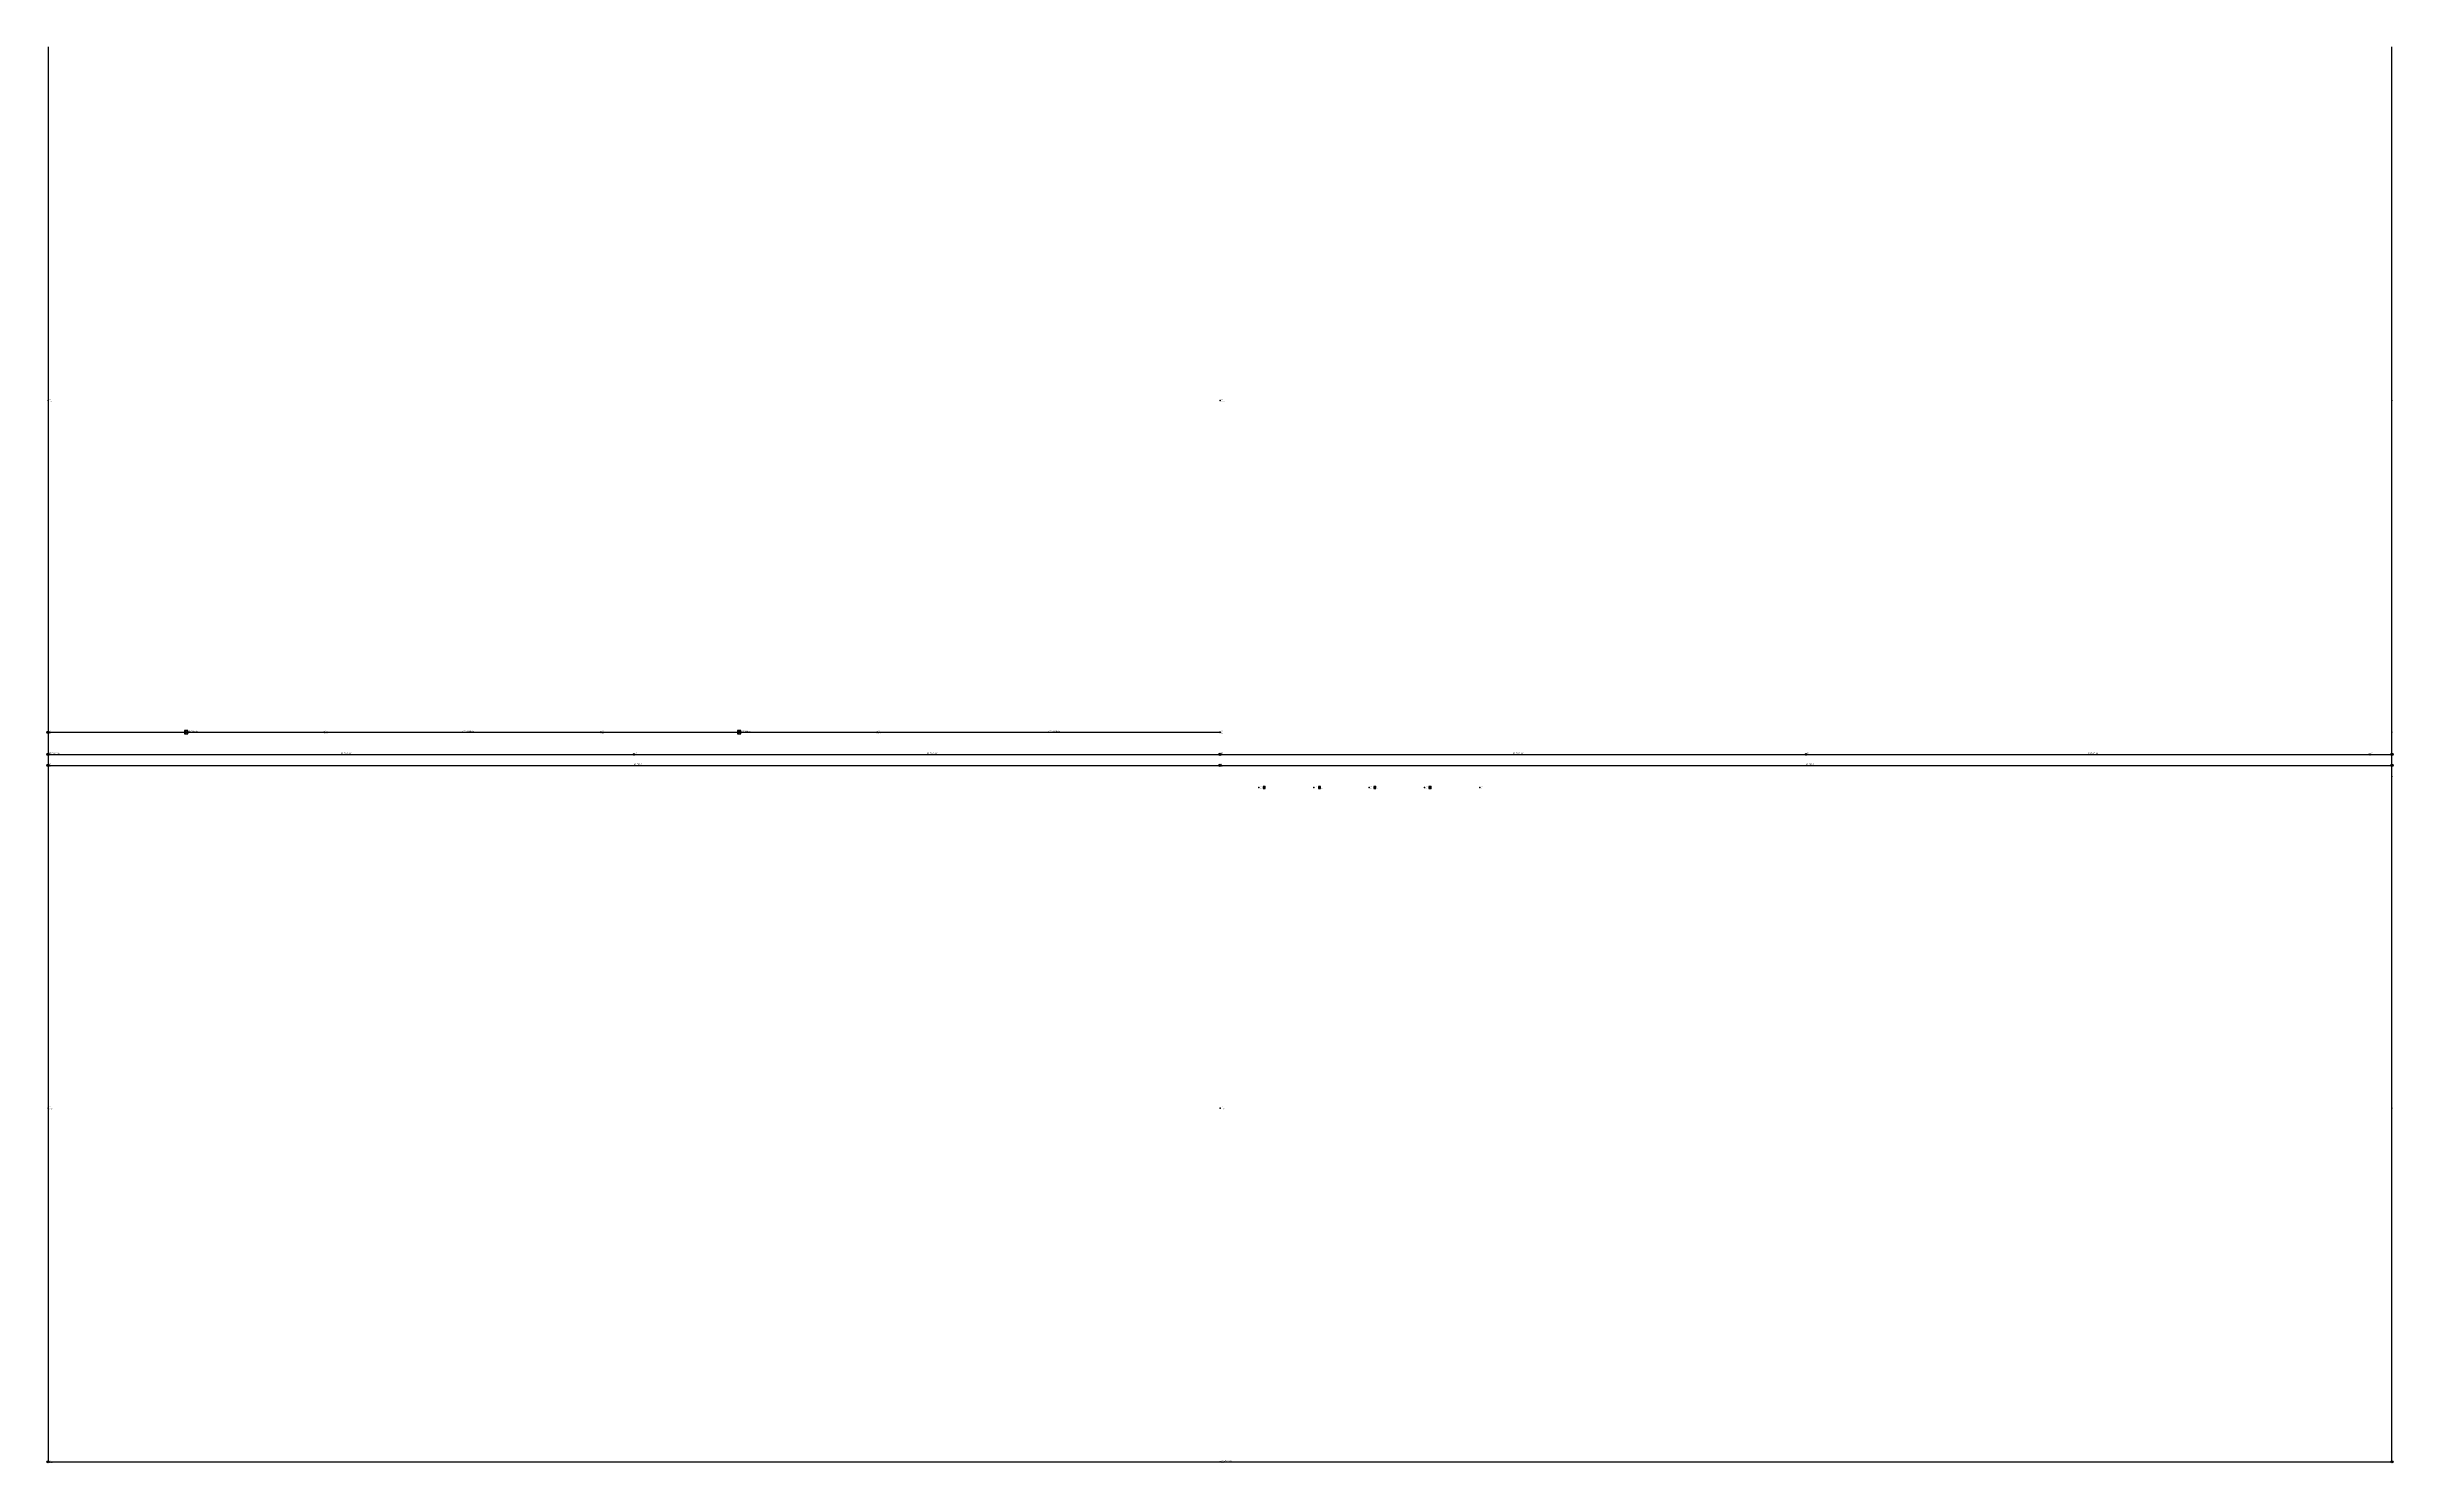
# Model space of a CAD drawing. Extents: x 0 to 15310, y -1 to 11282.
# Drawn here: x 9999 to 12121, y 9999 to 11280 of the extents above; entities that cross this region are included whole.
import ezdxf

# ---------------------------------------------------------------- set-up
doc = ezdxf.new("R2010")
doc.units = 0

# ---------------------------------------------------------------- blocks, each defined once
blk = doc.blocks.new('MANHOLE')
blk.add_circle((0, 0), 1)
blk.add_text('M', height=0.8).set_placement((0, 0))
blk = doc.blocks.new('HYDRANT')
for p, q in [((-0.8, 0), (0.8, 0)), ((0, -0.8), (0, 0.8))]:
    blk.add_line(p, q)
blk.add_circle((0, 0), 0.8)
blk = doc.blocks.new('VALVE')
for p, q in [((-0.5, -0.5), (0.5, 0.5)), ((-0.5, 0.5), (0.5, -0.5)), ((-0.5, -0.5), (-0.5, 0.5)), ((0.5, -0.5), (0.5, 0.5))]:
    blk.add_line(p, q)
blk = doc.blocks.new('POLE')
blk.add_circle((0, 0), 0.5)
blk.add_text('P', height=0.4).set_placement((0, 0))
blk = doc.blocks.new('BOX')
for p, q in [((1.5, 1.5), (-1.5, 1.5)), ((-1.5, 1.5), (-1.5, -1.5)), ((-1.5, -1.5), (1.5, 1.5)), ((-1.5, 1.5), (1.5, -1.5)), ((1.5, -1.5), (1.5, 1.5)), ((-1.5, -1.5), (1.5, -1.5))]:
    blk.add_line(p, q)
blk = doc.blocks.new('METER')
for p, q in [((1, 1), (-1, 1)), ((-1, 1), (-1, -1)), ((1, -1), (1, 1)), ((-1, -1), (1, -1))]:
    blk.add_line(p, q)
blk.add_text('Mtr', height=0.6).set_placement((0, 0))

msp = doc.modelspace()

# ---------------------------------------------------------------- linework, layer by layer
at = {"layer": 'FIGURES'}
for p, q in [((10000, 11280), (10000, 10000)), ((12120, 10000), (12120, 11280)), ((10000, 10660), (10250, 10660)), ((10250, 10660), (10500, 10660)), ((10500, 10660), (10750, 10660)), ((10750, 10660), (11060, 10660)), ((10000, 10640), (10530, 10640)), ((10000, 10640), (11060, 10640)), ((10530, 10640), (11060, 10640)), ((11060, 10640), (11590, 10640)), ((11060, 10640), (11060, 10640)), ((11060, 10640), (12120, 10640)), ((11590, 10640), (12100, 10640)), ((10000, 10630), (11060, 10630)), ((11060, 10630), (12120, 10630)), ((10000, 10000), (12120, 10000))]:
    msp.add_line(p, q, dxfattribs=at)
at = {"layer": 'PIPE_E_0_NONE'}
for p, q in [((10000, 10660), (10250, 10660)), ((10250, 10660), (10500, 10660)), ((10500, 10660), (10750, 10660)), ((10750, 10660), (11060, 10660))]:
    msp.add_line(p, q, dxfattribs=at)
at = {"layer": 'PIPE_G_4_PE'}
for p, q in [((10000, 10630), (11060, 10630)), ((11060, 10630), (12120, 10630))]:
    msp.add_line(p, q, dxfattribs=at)
at = {"layer": 'PIPE_W_12_PVC'}
for p, q in [((10000, 11280), (10000, 10000)), ((12120, 10000), (12120, 11280)), ((10000, 10000), (12120, 10000))]:
    msp.add_line(p, q, dxfattribs=at)
at = {"layer": 'PIPE_W_8_PVC'}
for p, q in [((10000, 10640), (10530, 10640)), ((10530, 10640), (11060, 10640)), ((11060, 10640), (11590, 10640)), ((11590, 10640), (12100, 10640))]:
    msp.add_line(p, q, dxfattribs=at)
at = {"layer": 'POINTS'}
for p in [(10000, 10960), (11060, 10960), (12120, 10960), (10000, 10660), (10125, 10660), (10250, 10660), (10500, 10660), (10625, 10660), (10750, 10660), (11060, 10660), (12120, 10660), (10000, 10640), (10000, 10640, 7), (10000, 10640), (10530, 10640), (11060, 10640), (11060, 10640, 2.7), (11060, 10640), (11590, 10640), (12100, 10640), (12120, 10640), (12120, 10640, -1.5), (12120, 10640), (10000, 10630), (11060, 10630), (11095, 10610), (11100, 10610), (11145, 10610), (11150, 10610), (11195, 10610), (11200, 10610), (11245, 10610), (11250, 10610), (11295, 10610), (12120, 10630), (12120, 10620), (10000, 10320), (11060, 10320), (12120, 10320), (10000, 10000), (10000, 10000), (11060, 10000), (12120, 10000), (12120, 10000)]:
    msp.add_point(p, dxfattribs=at)

# ---------------------------------------------------------------- block references
at = {"layer": 'STRUCT_E'}
msp.add_blockref('MANHOLE', (10000, 10660), dxfattribs=at)
at = {"layer": 'STRUCT_EBOX'}
for p in [(10125, 10660), (10625, 10660)]:
    msp.add_blockref('BOX', p, dxfattribs=at)
at = {"layer": 'STRUCT_EPOLE'}
for p in [(10250, 10660), (10500, 10660), (10750, 10660), (11060, 10660)]:
    msp.add_blockref('POLE', p, dxfattribs=at)
at = {"layer": 'STRUCT_G'}
msp.add_blockref('MANHOLE', (10000, 10630), dxfattribs=at)
at = {"layer": 'STRUCT_GAS'}
for p in [(11060, 10630), (12120, 10630)]:
    msp.add_blockref('MANHOLE', p, dxfattribs=at)
at = {"layer": 'STRUCT_GMET'}
for p in [(11100, 10610), (11150, 10610), (11200, 10610), (11250, 10610)]:
    msp.add_blockref('METER', p, dxfattribs=at)
at = {"layer": 'STRUCT_HYD'}
for p in [(10530, 10640), (11060, 10640), (11590, 10640)]:
    msp.add_blockref('HYDRANT', p, dxfattribs=at)
at = {"layer": 'STRUCT_W'}
for p in [(10000, 10640), (10000, 10000)]:
    msp.add_blockref('MANHOLE', p, dxfattribs=at)
at = {"layer": 'STRUCT_WM'}
msp.add_blockref('MANHOLE', (12120, 10000), dxfattribs=at)
at = {"layer": 'STRUCT_WV'}
msp.add_blockref('VALVE', (12100, 10640), dxfattribs=at)
at = {"layer": 'STRUCT_WW'}
msp.add_blockref('MANHOLE', (10000, 10640), dxfattribs=at)
at = {"layer": 'STRUCT_WWM'}
for p in [(11060, 10640), (12120, 10640)]:
    msp.add_blockref('MANHOLE', p, dxfattribs=at)

# ---------------------------------------------------------------- texts
at = {"layer": 'PIPE_E_0_NONE_TEXT'}
for p in [(10125, 10660), (10375, 10660), (10625, 10660), (10905, 10660)]:
    msp.add_text('0" NONE E', height=1.5, dxfattribs=at).set_placement(p)
at = {"layer": 'PIPE_G_4_PE_TEXT'}
for p in [(10530, 10630), (11590, 10630)]:
    msp.add_text('4" PE G', height=1.5, dxfattribs=at).set_placement(p)
at = {"layer": 'PIPE_W_12_PVC_TEXT'}
for p in [(10000, 10640), (11060, 10000)]:
    msp.add_text('12" PVC W', height=1.5, dxfattribs=at).set_placement(p)
at = {"layer": 'PIPE_W_8_PVC_TEXT'}
for p in [(10265, 10640), (10795, 10640), (11325, 10640), (11845, 10640)]:
    msp.add_text('8" PVC W', height=1.5, dxfattribs=at).set_placement(p)
at = {"layer": 'POINT_DESC'}
for s, p in [('CL_NS0_EW3', (10001, 10959)), ('CL_NS1_EW3', (11061, 10959)), ('EPOLE', (10001, 10659)), ('EBOX', (10126, 10659)), ('EPOLE', (10251, 10659)), ('EPOLE', (10501, 10659)), ('EBOX', (10626, 10659)), ('EPOLE', (10751, 10659)), ('EPOLE', (11061, 10659)), ('CL_NS0_EW2', (10001, 10639)), ('WWM', (10001, 10639)), ('HYD', (10001, 10639)), ('HYD', (10531, 10639)), ('CL_NS1_EW2', (11061, 10639)), ('WWM', (11061, 10639)), ('HYD', (11061, 10639)), ('HYD', (11591, 10639)), ('WV', (12101, 10639)), ('GAS', (10001, 10629)), ('GAS', (11061, 10629)), ('WMET', (11096, 10609)), ('GMET', (11101, 10609)), ('WMET', (11146, 10609)), ('GMET', (11151, 10609)), ('WMET', (11196, 10609)), ('GMET', (11201, 10609)), ('WMET', (11246, 10609)), ('GMET', (11251, 10609)), ('WMET', (11296, 10609)), ('CL_NS0_EW1', (10001, 10319)), ('CL_NS1_EW1', (11061, 10319)), ('CL_NS0_EW0', (10001, 9999)), ('WM', (10001, 9999)), ('CL_NS1_EW0', (11061, 9999))]:
    msp.add_text(s, height=0.4, dxfattribs=at).set_placement(p)
at = {"layer": 'POINT_IDS'}
for s, p in [('1003', (10001, 10961)), ('1103', (11061, 10961)), ('6000', (10001, 10661)), ('6010', (10126, 10661)), ('6001', (10251, 10661)), ('6002', (10501, 10661)), ('6011', (10626, 10661)), ('6003', (10751, 10661)), ('6004', (11061, 10661)), ('2200', (10001, 10641)), ('2010', (10001, 10641)), ('4000', (10001, 10631)), ('1002', (10001, 10641)), ('2011', (10531, 10641)), ('2201', (11061, 10641)), ('2012', (11061, 10641)), ('4001', (11061, 10631)), ('1102', (11061, 10641)), ('2013', (11591, 10641)), ('2022', (12101, 10641)), ('2030', (11096, 10611)), ('4010', (11101, 10611)), ('2031', (11146, 10611)), ('4011', (11151, 10611)), ('2032', (11196, 10611)), ('4012', (11201, 10611)), ('2033', (11246, 10611)), ('4013', (11251, 10611)), ('2034', (11296, 10611)), ('1001', (10001, 10321)), ('1101', (11061, 10321)), ('2000', (10001, 10001)), ('1000', (10001, 10001)), ('1100', (11061, 10001))]:
    msp.add_text(s, height=0.5, dxfattribs=at).set_placement(p)

doc.saveas('drawing.dxf')
